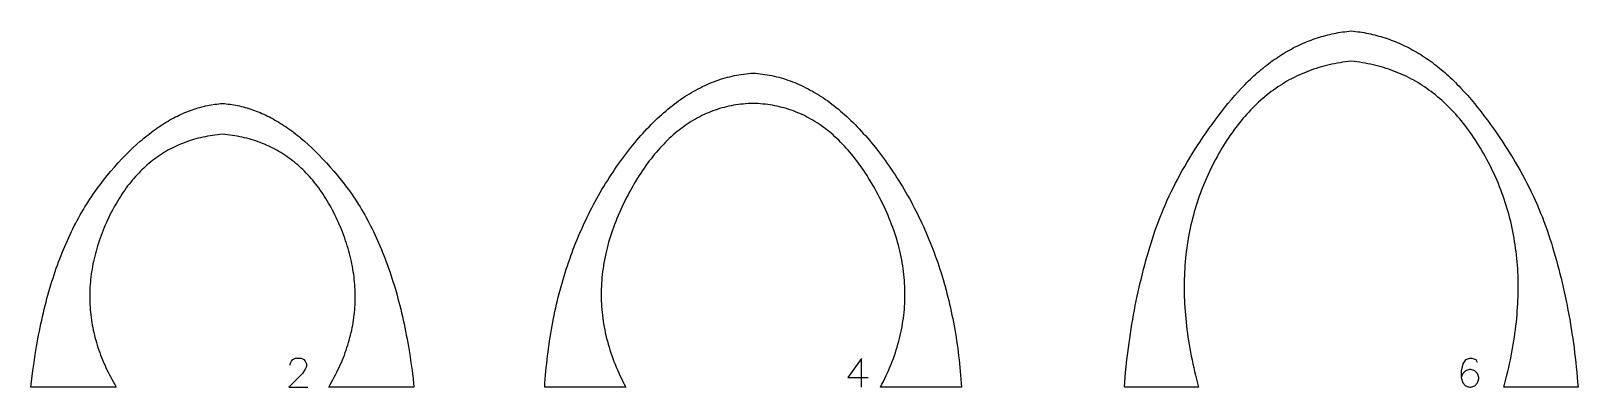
# Model space of a CAD drawing. Extents: x 0 to 8043, y -132 to 1090.
# Drawn here: x 173.1 to 631.5, y 3.8 to 109.3 of the extents above; entities that cross this region are included whole.
import ezdxf

# ---------------------------------------------------------------- set-up
doc = ezdxf.new("R2010")
doc.units = 0
doc.layers.get('0').update_dxf_attribs({"linetype": 'CONTINUOUS'})

msp = doc.modelspace()

# ---------------------------------------------------------------- linework, layer by layer
for points in [[(564.934, 109.243), (565.576, 109.171), (566.215, 109.091), (566.852, 109.002), (567.487, 108.904), (568.119, 108.797), (568.749, 108.682), (569.377, 108.558), (570.002, 108.426), (570.625, 108.284), (571.246, 108.134), (571.865, 107.976), (572.481, 107.808), (573.094, 107.632), (573.706, 107.448), (574.315, 107.254), (574.921, 107.052), (575.526, 106.842), (576.128, 106.622), (576.728, 106.394), (577.325, 106.158), (577.92, 105.912), (578.513, 105.658), (579.103, 105.395), (579.691, 105.124), (580.277, 104.844), (580.86, 104.555), (581.441, 104.257), (582.02, 103.951), (582.597, 103.636), (583.171, 103.313), (583.742, 102.981), (584.312, 102.64), (584.879, 102.29), (585.444, 101.932), (586.006, 101.565), (586.566, 101.189), (587.124, 100.805), (587.679, 100.412), (588.232, 100.01), (588.783, 99.6), (589.332, 99.181), (589.878, 98.753), (590.421, 98.317), (590.963, 97.872), (591.502, 97.418), (592.039, 96.956), (592.573, 96.485), (593.105, 96.005), (593.635, 95.516), (594.162, 95.019), (594.687, 94.514), (595.21, 93.999), (595.731, 93.476), (596.249, 92.944), (596.764, 92.403), (597.789, 91.296), (598.804, 90.155), (599.81, 88.978), (600.807, 87.767), (601.789, 86.537), (602.754, 85.307), (603.7, 84.075), (604.628, 82.841), (605.537, 81.607), (606.429, 80.37), (607.302, 79.133), (608.157, 77.894), (608.993, 76.654), (609.811, 75.413), (610.611, 74.17), (611.393, 72.925), (612.156, 71.68), (612.901, 70.433), (613.628, 69.185), (614.337, 67.935), (615.027, 66.684), (615.699, 65.432), (616.353, 64.178), (616.988, 62.923), (617.605, 61.667), (618.204, 60.409), (618.785, 59.15), (619.347, 57.889), (619.891, 56.627), (620.417, 55.364), (620.924, 54.1), (621.413, 52.834), (621.884, 51.566), (622.337, 50.298), (622.771, 49.028), (623.187, 47.756), (623.59, 46.481), (623.983, 45.2), (624.367, 43.912), (624.741, 42.618), (625.107, 41.317), (625.463, 40.01), (625.811, 38.697), (626.149, 37.378), (626.478, 36.052), (626.797, 34.719), (627.108, 33.381), (627.409, 32.036), (627.701, 30.685), (627.984, 29.327), (628.258, 27.963), (628.523, 26.593), (628.778, 25.216), (629.024, 23.833), (629.261, 22.444), (629.489, 21.048), (629.708, 19.646), (629.917, 18.238), (630.118, 16.823), (630.309, 15.402), (630.491, 13.975), (630.664, 12.541), (630.827, 11.101), (630.982, 9.655), (631.127, 8.202), (631.263, 6.743), (631.39, 5.278), (631.507, 3.806), (609.502, 3.806), (609.817, 4.971), (610.119, 6.132), (610.41, 7.288), (610.689, 8.44), (610.955, 9.587), (611.21, 10.73), (611.453, 11.869), (611.683, 13.003), (611.902, 14.132), (612.108, 15.258), (612.303, 16.379), (612.485, 17.495), (612.656, 18.607), (612.814, 19.715), (612.961, 20.818), (613.095, 21.917), (613.218, 23.011), (613.328, 24.101), (613.427, 25.186), (613.513, 26.267), (613.588, 27.344), (613.65, 28.416), (613.701, 29.484), (613.739, 30.547), (613.765, 31.606), (613.78, 32.661), (613.782, 33.711), (613.772, 34.757), (613.751, 35.798), (613.717, 36.835), (613.671, 37.868), (613.613, 38.896), (613.544, 39.919), (613.462, 40.939), (613.368, 41.953), (613.262, 42.964), (613.145, 43.97), (613.015, 44.971), (612.873, 45.968), (612.719, 46.961), (612.553, 47.949), (612.375, 48.933), (612.185, 49.913), (611.983, 50.888), (611.77, 51.858), (611.544, 52.825), (611.306, 53.786), (611.056, 54.744), (610.794, 55.697), (610.52, 56.645), (610.234, 57.589), (609.936, 58.529), (609.626, 59.464), (609.304, 60.395), (608.97, 61.321), (608.623, 62.244), (608.265, 63.161), (607.895, 64.074), (607.513, 64.983), (607.119, 65.887), (606.713, 66.787), (606.295, 67.683), (605.864, 68.574), (605.422, 69.461), (604.971, 70.339), (604.514, 71.204), (604.05, 72.057), (603.581, 72.898), (603.105, 73.726), (602.624, 74.541), (602.136, 75.344), (601.642, 76.134), (601.142, 76.911), (600.636, 77.676), (600.124, 78.429), (599.606, 79.168), (599.082, 79.896), (598.552, 80.61), (598.015, 81.312), (597.473, 82.002), (596.925, 82.679), (596.37, 83.343), (595.809, 83.995), (595.243, 84.634), (594.67, 85.26), (594.091, 85.874), (593.506, 86.476), (592.915, 87.065), (592.318, 87.641), (591.715, 88.205), (591.105, 88.756), (590.49, 89.294), (589.869, 89.82), (589.241, 90.334), (588.608, 90.834), (587.968, 91.323), (587.322, 91.798), (586.67, 92.261), (586.012, 92.712), (585.348, 93.15), (584.678, 93.575), (584.002, 93.988), (583.32, 94.388), (582.632, 94.776), (581.938, 95.151), (581.237, 95.513), (580.531, 95.863), (579.818, 96.2), (579.099, 96.525), (578.375, 96.837), (577.644, 97.136), (576.907, 97.423), (576.164, 97.698), (575.415, 97.96), (574.66, 98.209), (573.899, 98.445), (573.131, 98.67), (572.358, 98.881), (571.578, 99.08), (570.793, 99.266), (570.001, 99.44), (569.204, 99.601), (568.4, 99.75), (567.59, 99.886), (566.774, 100.009), (565.952, 100.12), (565.124, 100.218), (564.29, 100.304), (563.456, 100.218), (562.628, 100.12), (561.806, 100.009), (560.99, 99.886), (560.18, 99.75), (559.376, 99.601), (558.579, 99.44), (557.787, 99.266), (557.002, 99.08), (556.222, 98.881), (555.449, 98.67), (554.681, 98.445), (553.92, 98.209), (553.165, 97.96), (552.416, 97.698), (551.673, 97.423), (550.936, 97.136), (550.205, 96.837), (549.481, 96.525), (548.762, 96.2), (548.049, 95.863), (547.343, 95.513), (546.642, 95.151), (545.948, 94.776), (545.26, 94.388), (544.578, 93.988), (543.901, 93.575), (543.231, 93.15), (542.567, 92.712), (541.91, 92.261), (541.258, 91.798), (540.612, 91.323), (539.972, 90.834), (539.339, 90.334), (538.711, 89.82), (538.09, 89.294), (537.475, 88.756), (536.865, 88.205), (536.262, 87.641), (535.665, 87.065), (535.074, 86.476), (534.489, 85.874), (533.91, 85.26), (533.337, 84.634), (532.771, 83.995), (532.21, 83.343), (531.655, 82.679), (531.107, 82.002), (530.565, 81.312), (530.028, 80.61), (529.498, 79.896), (528.974, 79.168), (528.456, 78.429), (527.944, 77.676), (527.438, 76.911), (526.938, 76.134), (526.444, 75.344), (525.956, 74.541), (525.475, 73.726), (524.999, 72.898), (524.53, 72.057), (524.066, 71.204), (523.609, 70.339), (523.158, 69.461), (522.715, 68.574), (522.285, 67.683), (521.867, 66.787), (521.461, 65.887), (521.067, 64.983), (520.685, 64.074), (520.315, 63.161), (519.956, 62.244), (519.61, 61.321), (519.276, 60.395), (518.954, 59.464), (518.644, 58.529), (518.346, 57.589), (518.06, 56.645), (517.786, 55.697), (517.524, 54.744), (517.274, 53.786), (517.036, 52.825), (516.81, 51.858), (516.596, 50.888), (516.395, 49.913), (516.205, 48.933), (516.027, 47.949), (515.861, 46.961), (515.707, 45.968), (515.565, 44.971), (515.435, 43.97), (515.318, 42.964), (515.212, 41.953), (515.118, 40.939), (515.036, 39.919), (514.966, 38.896), (514.909, 37.868), (514.863, 36.835), (514.829, 35.798), (514.808, 34.757), (514.798, 33.711), (514.8, 32.661), (514.815, 31.606), (514.841, 30.547), (514.879, 29.484), (514.93, 28.416), (514.992, 27.344), (515.067, 26.267), (515.153, 25.186), (515.251, 24.101), (515.362, 23.011), (515.484, 21.917), (515.619, 20.818), (515.765, 19.715), (515.924, 18.607), (516.095, 17.495), (516.277, 16.379), (516.472, 15.258), (516.678, 14.132), (516.897, 13.003), (517.127, 11.869), (517.37, 10.73), (517.625, 9.587), (517.891, 8.44), (518.17, 7.288), (518.461, 6.132), (518.763, 4.971), (519.078, 3.806), (497.073, 3.806), (497.19, 5.278), (497.317, 6.743), (497.453, 8.202), (497.598, 9.655), (497.753, 11.101), (497.916, 12.541), (498.089, 13.975), (498.271, 15.402), (498.462, 16.823), (498.663, 18.238), (498.872, 19.646), (499.091, 21.048), (499.319, 22.444), (499.556, 23.833), (499.802, 25.216), (500.057, 26.593), (500.322, 27.963), (500.596, 29.327), (500.879, 30.685), (501.171, 32.036), (501.472, 33.381), (501.783, 34.719), (502.102, 36.052), (502.431, 37.378), (502.769, 38.697), (503.116, 40.01), (503.473, 41.317), (503.838, 42.618), (504.213, 43.912), (504.597, 45.2), (504.99, 46.481), (505.393, 47.756), (505.809, 49.028), (506.243, 50.298), (506.696, 51.566), (507.167, 52.834), (507.656, 54.1), (508.163, 55.364), (508.689, 56.627), (509.233, 57.889), (509.795, 59.15), (510.376, 60.409), (510.975, 61.667), (511.592, 62.923), (512.227, 64.178), (512.881, 65.432), (513.553, 66.684), (514.243, 67.935), (514.952, 69.185), (515.679, 70.433), (516.424, 71.68), (517.187, 72.925), (517.969, 74.17), (518.769, 75.413), (519.587, 76.654), (520.423, 77.894), (521.278, 79.133), (522.151, 80.37), (523.042, 81.607), (523.952, 82.841), (524.88, 84.075), (525.826, 85.307), (526.791, 86.537), (527.773, 87.767), (528.77, 88.978), (529.776, 90.155), (530.791, 91.296), (531.816, 92.403), (532.331, 92.944), (532.849, 93.476), (533.37, 93.999), (533.893, 94.514), (534.418, 95.019), (534.945, 95.516), (535.475, 96.005), (536.007, 96.485), (536.541, 96.956), (537.078, 97.418), (537.617, 97.872), (538.159, 98.317), (538.702, 98.753), (539.248, 99.181), (539.797, 99.6), (540.348, 100.01), (540.901, 100.412), (541.456, 100.805), (542.014, 101.189), (542.574, 101.565), (543.136, 101.932), (543.701, 102.29), (544.268, 102.64), (544.838, 102.981), (545.409, 103.313), (545.983, 103.636), (546.56, 103.951), (547.138, 104.257), (547.72, 104.555), (548.303, 104.844), (548.889, 105.124), (549.477, 105.395), (550.067, 105.658), (550.66, 105.912), (551.255, 106.158), (551.852, 106.394), (552.452, 106.622), (553.054, 106.842), (553.658, 107.052), (554.265, 107.254), (554.874, 107.448), (555.486, 107.632), (556.099, 107.808), (556.715, 107.976), (557.334, 108.134), (557.955, 108.284), (558.578, 108.426), (559.203, 108.558), (559.831, 108.682), (560.461, 108.797), (561.093, 108.904), (561.728, 109.002), (562.365, 109.091), (563.004, 109.171), (563.646, 109.243), (564.29, 109.306)], [(424.811, 3.806), (425.255, 4.649), (425.685, 5.492), (426.101, 6.335), (426.502, 7.18), (426.89, 8.025), (427.264, 8.87), (427.624, 9.717), (427.97, 10.564), (428.301, 11.411), (428.619, 12.26), (428.923, 13.109), (429.213, 13.958), (429.489, 14.809), (429.751, 15.66), (429.999, 16.511), (430.233, 17.364), (430.452, 18.217), (430.658, 19.07), (430.85, 19.925), (431.028, 20.78), (431.192, 21.635), (431.342, 22.491), (431.478, 23.348), (431.6, 24.206), (431.708, 25.064), (431.802, 25.923), (431.882, 26.783), (431.948, 27.643), (432, 28.504), (432.038, 29.365), (432.062, 30.227), (432.072, 31.09), (432.069, 31.954), (432.051, 32.818), (432.019, 33.683), (431.973, 34.548), (431.913, 35.415), (431.839, 36.281), (431.751, 37.149), (431.649, 38.017), (431.534, 38.886), (431.404, 39.755), (431.26, 40.625), (431.102, 41.496), (430.93, 42.368), (430.745, 43.24), (430.545, 44.113), (430.331, 44.986), (430.103, 45.86), (429.862, 46.735), (429.606, 47.61), (429.336, 48.486), (429.053, 49.363), (428.755, 50.241), (428.443, 51.119), (428.118, 51.997), (427.778, 52.877), (427.424, 53.757), (427.057, 54.637), (426.675, 55.519), (426.279, 56.401), (425.87, 57.283), (425.446, 58.167), (425.009, 59.051), (424.562, 59.928), (424.11, 60.792), (423.654, 61.643), (423.193, 62.479), (422.728, 63.303), (422.258, 64.112), (421.783, 64.908), (421.304, 65.691), (420.82, 66.46), (420.331, 67.215), (419.838, 67.957), (419.34, 68.685), (418.838, 69.399), (418.33, 70.1), (417.819, 70.788), (417.302, 71.461), (416.781, 72.122), (416.255, 72.768), (415.725, 73.401), (415.19, 74.021), (414.651, 74.627), (414.106, 75.219), (413.557, 75.798), (413.004, 76.363), (412.446, 76.914), (411.883, 77.452), (411.316, 77.976), (410.743, 78.487), (410.167, 78.984), (409.585, 79.468), (409, 79.938), (408.409, 80.394), (407.814, 80.837), (407.214, 81.267), (406.609, 81.682), (406, 82.084), (405.386, 82.473), (404.768, 82.848), (404.145, 83.209), (403.517, 83.557), (402.885, 83.891), (402.248, 84.212), (401.606, 84.519), (400.96, 84.812), (400.309, 85.092), (399.654, 85.358), (398.994, 85.611), (398.329, 85.85), (397.66, 86.076), (396.986, 86.288), (396.307, 86.486), (395.624, 86.671), (394.936, 86.842), (394.243, 86.999), (393.546, 87.143), (392.844, 87.274), (392.138, 87.391), (391.426, 87.494), (390.711, 87.584), (389.99, 87.66), (389.265, 87.722), (388.536, 87.771), (387.801, 87.807), (387.062, 87.828), (386.323, 87.807), (385.589, 87.771), (384.859, 87.722), (384.134, 87.66), (383.414, 87.584), (382.698, 87.494), (381.987, 87.391), (381.281, 87.274), (380.579, 87.143), (379.882, 86.999), (379.189, 86.842), (378.501, 86.671), (377.818, 86.486), (377.139, 86.288), (376.465, 86.076), (375.796, 85.85), (375.131, 85.611), (374.471, 85.358), (373.815, 85.092), (373.164, 84.812), (372.518, 84.519), (371.877, 84.212), (371.24, 83.891), (370.607, 83.557), (369.98, 83.209), (369.357, 82.848), (368.738, 82.473), (368.124, 82.084), (367.515, 81.682), (366.911, 81.267), (366.311, 80.837), (365.716, 80.394), (365.125, 79.938), (364.539, 79.468), (363.958, 78.984), (363.381, 78.487), (362.809, 77.976), (362.242, 77.452), (361.679, 76.914), (361.121, 76.363), (360.567, 75.798), (360.018, 75.219), (359.474, 74.627), (358.935, 74.021), (358.4, 73.401), (357.869, 72.768), (357.344, 72.122), (356.823, 71.461), (356.306, 70.788), (355.794, 70.1), (355.287, 69.399), (354.785, 68.685), (354.287, 67.957), (353.794, 67.215), (353.305, 66.46), (352.821, 65.691), (352.342, 64.908), (351.867, 64.112), (351.397, 63.303), (350.931, 62.479), (350.471, 61.643), (350.014, 60.792), (349.563, 59.928), (349.116, 59.051), (348.678, 58.167), (348.255, 57.283), (347.845, 56.401), (347.45, 55.519), (347.068, 54.637), (346.7, 53.757), (346.347, 52.877), (346.007, 51.997), (345.681, 51.119), (345.37, 50.241), (345.072, 49.363), (344.788, 48.486), (344.519, 47.61), (344.263, 46.735), (344.021, 45.86), (343.794, 44.986), (343.58, 44.113), (343.38, 43.24), (343.194, 42.368), (343.022, 41.496), (342.865, 40.625), (342.721, 39.755), (342.591, 38.886), (342.475, 38.017), (342.373, 37.149), (342.286, 36.281), (342.212, 35.415), (342.152, 34.548), (342.106, 33.683), (342.074, 32.818), (342.056, 31.954), (342.052, 31.09), (342.062, 30.227), (342.086, 29.365), (342.124, 28.504), (342.176, 27.643), (342.243, 26.783), (342.323, 25.923), (342.417, 25.064), (342.525, 24.206), (342.647, 23.348), (342.783, 22.491), (342.932, 21.635), (343.096, 20.78), (343.274, 19.925), (343.466, 19.07), (343.672, 18.217), (343.892, 17.364), (344.126, 16.511), (344.374, 15.66), (344.636, 14.809), (344.912, 13.958), (345.202, 13.109), (345.505, 12.26), (345.823, 11.411), (346.155, 10.564), (346.501, 9.717), (346.861, 8.87), (347.234, 8.025), (347.622, 7.18), (348.024, 6.335), (348.44, 5.492), (348.87, 4.649), (349.313, 3.806), (325.312, 3.806), (325.39, 4.976), (325.476, 6.14), (325.57, 7.299), (325.671, 8.453), (325.78, 9.602), (325.898, 10.746), (326.023, 11.884), (326.156, 13.018), (326.296, 14.146), (326.445, 15.27), (326.602, 16.388), (326.766, 17.501), (326.938, 18.61), (327.118, 19.713), (327.306, 20.811), (327.502, 21.903), (327.705, 22.991), (327.917, 24.074), (328.136, 25.151), (328.363, 26.224), (328.598, 27.291), (328.841, 28.353), (329.092, 29.411), (329.351, 30.463), (329.617, 31.51), (329.891, 32.551), (330.174, 33.588), (330.464, 34.62), (330.762, 35.646), (331.067, 36.668), (331.381, 37.684), (331.702, 38.695), (332.032, 39.702), (332.369, 40.703), (332.714, 41.699), (333.067, 42.689), (333.427, 43.675), (333.796, 44.656), (334.172, 45.632), (334.557, 46.602), (334.949, 47.567), (335.349, 48.528), (335.757, 49.483), (336.173, 50.433), (336.596, 51.378), (337.028, 52.318), (337.467, 53.253), (337.914, 54.182), (338.369, 55.107), (338.832, 56.026), (339.303, 56.941), (339.781, 57.85), (340.268, 58.754), (340.762, 59.653), (341.264, 60.547), (341.774, 61.436), (342.292, 62.32), (342.818, 63.199), (343.351, 64.072), (343.893, 64.941), (344.442, 65.804), (344.999, 66.663), (345.564, 67.516), (346.137, 68.364), (346.715, 69.203), (347.294, 70.03), (347.876, 70.844), (348.46, 71.646), (349.045, 72.435), (349.633, 73.212), (350.222, 73.976), (350.814, 74.727), (351.407, 75.466), (352.002, 76.193), (352.6, 76.907), (353.199, 77.608), (353.8, 78.297), (354.404, 78.973), (355.009, 79.637), (355.616, 80.288), (356.225, 80.927), (356.836, 81.553), (357.449, 82.167), (358.064, 82.768), (358.681, 83.357), (359.3, 83.933), (359.921, 84.496), (360.544, 85.047), (361.168, 85.585), (361.795, 86.111), (362.424, 86.625), (363.054, 87.126), (363.687, 87.614), (364.322, 88.09), (364.958, 88.553), (365.597, 89.003), (366.237, 89.442), (366.879, 89.867), (367.524, 90.28), (368.17, 90.681), (368.818, 91.069), (369.469, 91.444), (370.121, 91.807), (370.775, 92.158), (371.431, 92.495), (372.089, 92.821), (372.749, 93.134), (373.411, 93.434), (374.075, 93.722), (374.741, 93.997), (375.409, 94.259), (376.079, 94.509), (376.75, 94.747), (377.424, 94.972), (378.1, 95.185), (378.778, 95.384), (379.457, 95.572), (380.139, 95.747), (380.822, 95.909), (381.508, 96.059), (382.195, 96.196), (382.885, 96.321), (383.576, 96.433), (384.269, 96.533), (384.965, 96.62), (385.662, 96.695), (386.361, 96.757), (387.062, 96.806), (387.764, 96.757), (388.463, 96.694), (389.16, 96.62), (389.855, 96.533), (390.549, 96.433), (391.24, 96.321), (391.929, 96.196), (392.617, 96.059), (393.302, 95.909), (393.986, 95.747), (394.667, 95.572), (395.347, 95.384), (396.025, 95.184), (396.7, 94.972), (397.374, 94.747), (398.046, 94.509), (398.716, 94.259), (399.384, 93.997), (400.05, 93.721), (400.714, 93.434), (401.376, 93.133), (402.036, 92.821), (402.694, 92.495), (403.35, 92.158), (404.004, 91.807), (404.656, 91.444), (405.306, 91.069), (405.955, 90.681), (406.601, 90.28), (407.245, 89.867), (407.888, 89.442), (408.528, 89.003), (409.167, 88.553), (409.803, 88.089), (410.438, 87.614), (411.07, 87.125), (411.701, 86.625), (412.33, 86.111), (412.956, 85.585), (413.581, 85.047), (414.204, 84.496), (414.825, 83.932), (415.444, 83.356), (416.061, 82.768), (416.676, 82.167), (417.289, 81.553), (417.9, 80.927), (418.509, 80.288), (419.116, 79.637), (419.721, 78.973), (420.324, 78.297), (420.926, 77.608), (421.525, 76.907), (422.122, 76.193), (422.718, 75.466), (423.311, 74.727), (423.902, 73.976), (424.492, 73.212), (425.08, 72.435), (425.665, 71.646), (426.249, 70.844), (426.83, 70.03), (427.41, 69.203), (427.988, 68.364), (428.561, 67.516), (429.126, 66.662), (429.683, 65.804), (430.232, 64.941), (430.774, 64.072), (431.307, 63.199), (431.833, 62.32), (432.351, 61.436), (432.861, 60.547), (433.363, 59.653), (433.857, 58.754), (434.344, 57.85), (434.822, 56.941), (435.293, 56.026), (435.756, 55.107), (436.211, 54.182), (436.658, 53.252), (437.097, 52.318), (437.529, 51.378), (437.952, 50.433), (438.368, 49.483), (438.776, 48.528), (439.176, 47.567), (439.568, 46.602), (439.952, 45.631), (440.329, 44.656), (440.697, 43.675), (441.058, 42.689), (441.411, 41.699), (441.756, 40.703), (442.093, 39.702), (442.422, 38.695), (442.744, 37.684), (443.057, 36.668), (443.363, 35.646), (443.661, 34.62), (443.951, 33.588), (444.233, 32.551), (444.508, 31.509), (444.774, 30.462), (445.033, 29.41), (445.283, 28.353), (445.526, 27.291), (445.761, 26.224), (445.989, 25.151), (446.208, 24.074), (446.419, 22.991), (446.623, 21.903), (446.819, 20.81), (447.007, 19.713), (447.187, 18.61), (447.359, 17.501), (447.523, 16.388), (447.68, 15.27), (447.828, 14.146), (447.969, 13.018), (448.102, 11.884), (448.227, 10.746), (448.344, 9.602), (448.454, 8.453), (448.555, 7.299), (448.649, 6.14), (448.734, 4.975), (448.812, 3.806)], [(229.832, 87.804), (230.392, 87.764), (230.952, 87.714), (231.511, 87.655), (232.071, 87.586), (232.629, 87.507), (233.188, 87.417), (233.746, 87.318), (234.304, 87.209), (234.861, 87.09), (235.419, 86.96), (235.976, 86.821), (236.532, 86.672), (237.088, 86.512), (237.644, 86.343), (238.2, 86.164), (238.755, 85.975), (239.31, 85.775), (239.865, 85.566), (240.419, 85.347), (240.973, 85.117), (241.527, 84.878), (242.081, 84.629), (242.634, 84.369), (243.186, 84.1), (243.739, 83.821), (244.291, 83.531), (244.843, 83.232), (245.394, 82.922), (245.946, 82.603), (246.496, 82.274), (247.047, 81.934), (247.597, 81.585), (248.147, 81.225), (248.697, 80.856), (249.246, 80.477), (249.795, 80.087), (250.343, 79.688), (250.892, 79.278), (251.44, 78.859), (251.987, 78.43), (252.535, 77.99), (253.082, 77.541), (253.629, 77.081), (254.175, 76.612), (255.267, 75.643), (256.357, 74.634), (257.447, 73.585), (258.535, 72.496), (259.621, 71.367), (260.707, 70.198), (261.791, 68.989), (262.874, 67.739), (263.956, 66.45), (265.036, 65.121), (265.573, 64.442), (266.103, 63.754), (266.627, 63.058), (267.145, 62.352), (267.656, 61.638), (268.161, 60.914), (268.66, 60.182), (269.152, 59.441), (269.638, 58.691), (270.117, 57.932), (270.59, 57.165), (271.057, 56.388), (271.518, 55.603), (271.972, 54.809), (272.42, 54.006), (272.861, 53.194), (273.296, 52.373), (273.725, 51.544), (274.147, 50.705), (274.563, 49.858), (274.973, 49.002), (275.376, 48.137), (275.773, 47.263), (276.164, 46.38), (276.548, 45.488), (276.926, 44.588), (277.298, 43.679), (277.663, 42.76), (278.022, 41.833), (278.375, 40.898), (278.721, 39.953), (279.061, 38.999), (279.394, 38.037), (279.721, 37.065), (280.042, 36.085), (280.356, 35.096), (280.664, 34.098), (280.966, 33.091), (281.262, 32.076), (281.551, 31.051), (281.833, 30.018), (282.11, 28.976), (282.38, 27.925), (282.643, 26.865), (282.9, 25.796), (283.151, 24.718), (283.396, 23.632), (283.634, 22.537), (283.866, 21.432), (284.092, 20.319), (284.311, 19.197), (284.524, 18.067), (284.73, 16.927), (284.93, 15.778), (285.124, 14.621), (285.311, 13.455), (285.667, 11.096), (285.998, 8.701), (286.303, 6.271), (286.582, 3.808), (261.309, 3.806), (261.738, 4.531), (262.155, 5.257), (262.559, 5.984), (262.952, 6.711), (263.332, 7.44), (263.701, 8.169), (264.057, 8.899), (264.402, 9.629), (264.735, 10.361), (265.055, 11.093), (265.364, 11.826), (265.66, 12.56), (265.945, 13.294), (266.217, 14.03), (266.478, 14.766), (266.727, 15.503), (266.963, 16.24), (267.188, 16.979), (267.4, 17.718), (267.601, 18.458), (267.789, 19.199), (267.966, 19.941), (268.13, 20.683), (268.283, 21.426), (268.424, 22.171), (268.552, 22.915), (268.669, 23.661), (268.773, 24.407), (268.866, 25.154), (268.946, 25.902), (269.015, 26.651), (269.071, 27.401), (269.116, 28.151), (269.149, 28.902), (269.169, 29.654), (269.178, 30.407), (269.174, 31.16), (269.159, 31.914), (269.131, 32.67), (269.092, 33.425), (269.04, 34.182), (268.977, 34.939), (268.901, 35.698), (268.814, 36.457), (268.714, 37.216), (268.603, 37.977), (268.479, 38.738), (268.344, 39.5), (268.197, 40.263), (268.037, 41.027), (267.866, 41.791), (267.682, 42.557), (267.487, 43.323), (267.279, 44.09), (267.06, 44.857), (266.828, 45.626), (266.585, 46.395), (266.329, 47.165), (266.062, 47.936), (265.782, 48.707), (265.491, 49.48), (265.187, 50.253), (264.872, 51.027), (264.544, 51.801), (264.208, 52.571), (263.864, 53.33), (263.515, 54.077), (263.158, 54.813), (262.795, 55.539), (262.426, 56.253), (262.05, 56.956), (261.668, 57.648), (261.279, 58.329), (260.883, 58.999), (260.481, 59.657), (260.072, 60.305), (259.657, 60.942), (259.236, 61.567), (258.808, 62.182), (258.373, 62.785), (257.932, 63.377), (257.484, 63.959), (257.03, 64.529), (256.569, 65.088), (256.102, 65.636), (255.628, 66.173), (255.147, 66.699), (254.661, 67.213), (254.167, 67.717), (253.667, 68.21), (253.161, 68.691), (252.648, 69.161), (252.128, 69.621), (251.602, 70.069), (251.07, 70.506), (250.53, 70.932), (249.985, 71.347), (249.433, 71.751), (248.874, 72.144), (248.309, 72.526), (247.737, 72.897), (247.159, 73.256), (246.574, 73.605), (245.983, 73.942), (245.385, 74.269), (244.78, 74.584), (244.169, 74.888), (243.552, 75.181), (242.928, 75.463), (242.297, 75.734), (241.66, 75.994), (241.017, 76.243), (240.367, 76.481), (239.71, 76.707), (239.047, 76.923), (238.377, 77.127), (237.701, 77.321), (237.018, 77.503), (236.329, 77.674), (235.633, 77.835), (234.931, 77.984), (234.222, 78.122), (233.507, 78.249), (232.785, 78.364), (232.057, 78.469), (231.322, 78.563), (230.58, 78.645), (229.832, 78.717), (229.084, 78.645), (228.343, 78.563), (227.608, 78.469), (226.879, 78.364), (226.157, 78.249), (225.442, 78.122), (224.733, 77.984), (224.031, 77.835), (223.335, 77.674), (222.646, 77.503), (221.963, 77.321), (221.287, 77.127), (220.617, 76.923), (219.954, 76.707), (219.297, 76.481), (218.647, 76.243), (218.004, 75.994), (217.367, 75.734), (216.736, 75.463), (216.112, 75.181), (215.495, 74.888), (214.884, 74.584), (214.28, 74.269), (213.682, 73.942), (213.09, 73.605), (212.506, 73.256), (211.927, 72.897), (211.356, 72.526), (210.79, 72.144), (210.232, 71.751), (209.679, 71.347), (209.134, 70.932), (208.595, 70.506), (208.062, 70.069), (207.536, 69.621), (207.016, 69.161), (206.503, 68.691), (205.997, 68.21), (205.497, 67.717), (205.004, 67.213), (204.517, 66.699), (204.036, 66.173), (203.563, 65.636), (203.095, 65.088), (202.634, 64.529), (202.18, 63.959), (201.732, 63.377), (201.291, 62.785), (200.857, 62.182), (200.428, 61.567), (200.007, 60.942), (199.592, 60.305), (199.183, 59.657), (198.781, 58.999), (198.386, 58.329), (197.997, 57.648), (197.614, 56.956), (197.238, 56.253), (196.869, 55.539), (196.506, 54.813), (196.15, 54.077), (195.8, 53.33), (195.457, 52.571), (195.12, 51.801), (194.792, 51.027), (194.477, 50.253), (194.173, 49.48), (193.882, 48.707), (193.602, 47.936), (193.335, 47.165), (193.079, 46.395), (192.836, 45.626), (192.605, 44.857), (192.385, 44.09), (192.178, 43.323), (191.982, 42.557), (191.799, 41.791), (191.627, 41.027), (191.468, 40.263), (191.32, 39.5), (191.185, 38.738), (191.061, 37.977), (190.95, 37.216), (190.85, 36.457), (190.763, 35.698), (190.687, 34.939), (190.624, 34.182), (190.572, 33.425), (190.533, 32.67), (190.506, 31.914), (190.49, 31.16), (190.487, 30.407), (190.495, 29.654), (190.516, 28.902), (190.548, 28.151), (190.593, 27.401), (190.649, 26.651), (190.718, 25.902), (190.798, 25.154), (190.891, 24.407), (190.996, 23.661), (191.112, 22.915), (191.241, 22.171), (191.381, 21.426), (191.534, 20.683), (191.698, 19.941), (191.875, 19.199), (192.063, 18.458), (192.264, 17.718), (192.477, 16.979), (192.701, 16.24), (192.938, 15.503), (193.186, 14.766), (193.447, 14.03), (193.719, 13.294), (194.004, 12.56), (194.301, 11.826), (194.609, 11.093), (194.93, 10.361), (195.262, 9.629), (195.607, 8.899), (195.963, 8.169), (196.332, 7.44), (196.713, 6.711), (197.105, 5.984), (197.51, 5.257), (197.926, 4.531), (198.355, 3.806), (173.082, 3.81), (173.362, 6.275), (173.667, 8.705), (173.997, 11.099), (174.353, 13.458), (174.54, 14.624), (174.734, 15.782), (174.934, 16.93), (175.141, 18.07), (175.353, 19.201), (175.573, 20.323), (175.798, 21.436), (176.03, 22.54), (176.268, 23.635), (176.513, 24.722), (176.764, 25.799), (177.021, 26.868), (177.285, 27.928), (177.555, 28.979), (177.831, 30.021), (178.114, 31.055), (178.403, 32.079), (178.698, 33.095), (179, 34.102), (179.308, 35.099), (179.622, 36.089), (179.943, 37.069), (180.27, 38.04), (180.604, 39.003), (180.944, 39.956), (181.29, 40.901), (181.642, 41.837), (182.001, 42.764), (182.366, 43.682), (182.738, 44.591), (183.116, 45.492), (183.5, 46.383), (183.891, 47.266), (184.288, 48.14), (184.691, 49.005), (185.101, 49.861), (185.517, 50.709), (185.939, 51.547), (186.368, 52.377), (186.803, 53.197), (187.244, 54.009), (187.692, 54.812), (188.146, 55.607), (188.607, 56.392), (189.074, 57.168), (189.547, 57.936), (190.026, 58.695), (190.512, 59.444), (191.005, 60.185), (191.503, 60.918), (192.008, 61.641), (192.519, 62.355), (193.037, 63.061), (193.561, 63.758), (194.091, 64.446), (194.628, 65.125), (195.709, 66.454), (196.79, 67.743), (197.873, 68.992), (198.957, 70.201), (200.043, 71.37), (201.13, 72.499), (202.218, 73.588), (203.307, 74.637), (204.397, 75.646), (205.489, 76.615), (206.036, 77.085), (206.582, 77.544), (207.129, 77.993), (207.677, 78.433), (208.224, 78.862), (208.772, 79.282), (209.321, 79.691), (209.869, 80.091), (210.418, 80.48), (210.968, 80.859), (211.517, 81.229), (212.067, 81.588), (212.617, 81.938), (213.168, 82.277), (213.719, 82.606), (214.27, 82.926), (214.821, 83.235), (215.373, 83.535), (215.925, 83.824), (216.478, 84.103), (217.031, 84.373), (217.584, 84.632), (218.137, 84.881), (218.691, 85.121), (219.245, 85.35), (219.799, 85.569), (220.354, 85.779), (220.909, 85.978), (221.464, 86.167), (222.02, 86.347), (222.576, 86.516), (223.132, 86.675), (223.689, 86.824), (224.246, 86.964), (224.803, 87.093), (225.36, 87.212), (225.918, 87.321), (226.476, 87.421), (227.035, 87.51), (227.594, 87.589), (228.153, 87.658), (228.712, 87.718), (229.272, 87.767)]]:
    msp.add_lwpolyline(points, close=True)
for points in [[(249.892, 10.298), (249.892, 10.704), (250.294, 11.516), (250.696, 11.921), (251.499, 12.327), (253.107, 12.327), (253.911, 11.921), (254.313, 11.516), (254.714, 10.704), (254.714, 9.893), (254.313, 9.081), (253.509, 7.864), (249.49, 3.806), (255.116, 3.806)], [(419.14, 3.806), (419.14, 12.223), (415.122, 6.612), (421.149, 6.612)], [(601.738, 11.04), (601.336, 11.844), (600.13, 12.246), (599.326, 12.246), (598.121, 11.844), (597.317, 10.638), (596.915, 8.629), (596.915, 6.619), (597.317, 5.012), (598.121, 4.208), (599.326, 3.806), (599.728, 3.806), (600.934, 4.208), (601.738, 5.012), (602.14, 6.217), (602.14, 6.619), (601.738, 7.825), (600.934, 8.629), (599.728, 9.031), (599.326, 9.031), (598.121, 8.629), (597.317, 7.825), (596.915, 6.619)]]:
    msp.add_lwpolyline(points)

doc.saveas('drawing.dxf')
